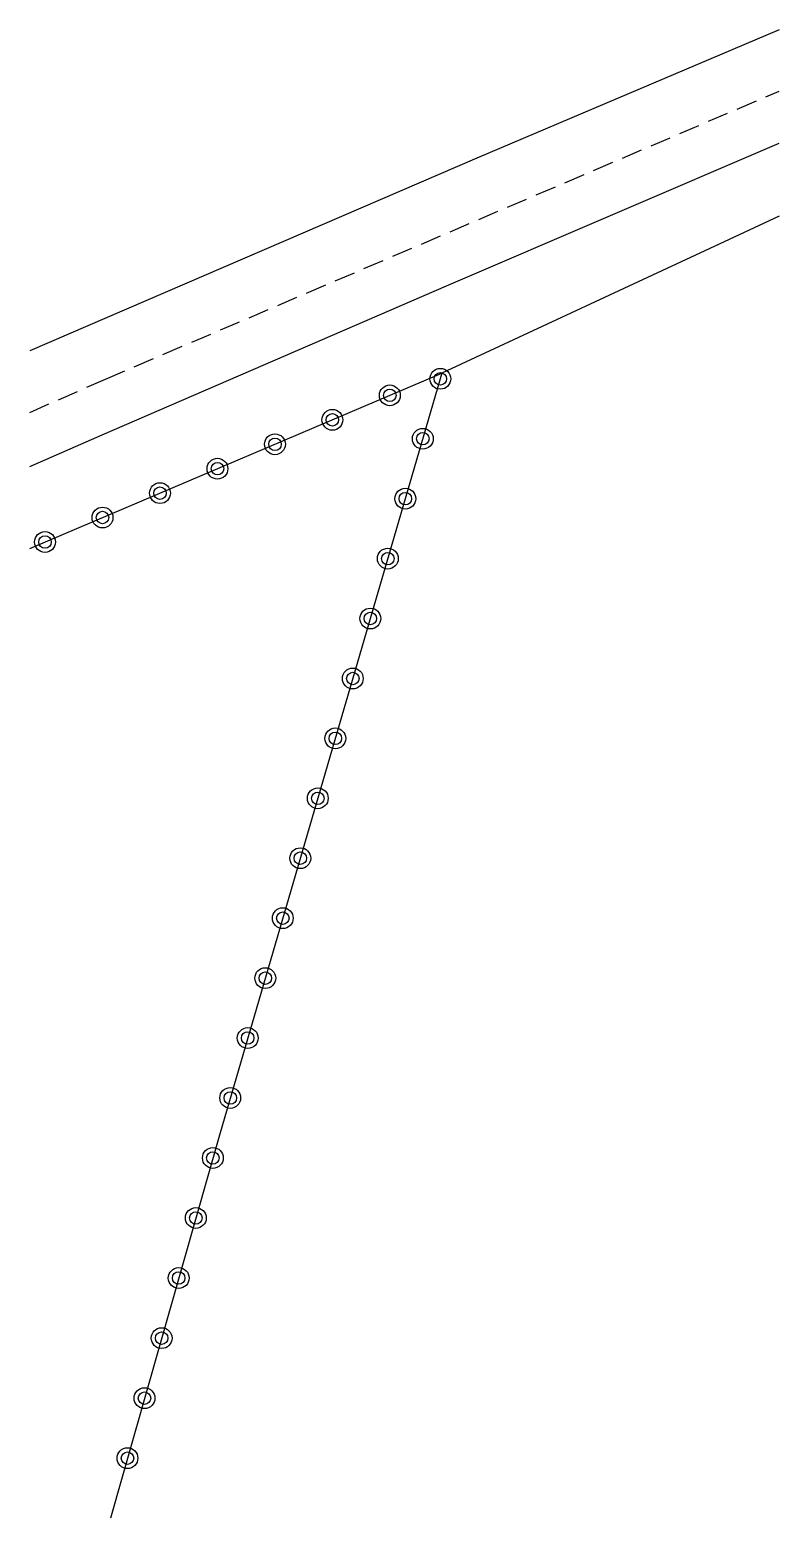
# Model space of a CAD drawing. Header units: millimetres. Extents: x 124000 to 124980, y 124000 to 125000.
# Drawn here: x 124000 to 124018, y 124000 to 124035.76 of the extents above; entities that cross this region are included whole.
import ezdxf

# ---------------------------------------------------------------- set-up
doc = ezdxf.new("R2010")
doc.units = ezdxf.units.MM
doc.linetypes.add('DASHED', pattern=[0.75, 0.5, -0.25])
doc.layers.get('0').update_dxf_attribs({"linetype": 'CONTINUOUS'})
for name, color, linetype in [('W0001', 6, 'DASHED'), ('W0008', 7, 'CONTINUOUS'), ('W0323', 7, 'CONTINUOUS'), ('W0330', 7, 'CONTINUOUS')]:
    doc.layers.add(name, color=color, linetype=linetype)

# ---------------------------------------------------------------- blocks, each defined once
blk = doc.blocks.new('t323o')
at = {"color": 0, "linetype": 'Continuous'}
for radius in [0.25, 0.15]:
    blk.add_circle((0, 0), radius, dxfattribs=at)

msp = doc.modelspace()

# ---------------------------------------------------------------- linework, layer by layer
at = {"layer": 'W0001'}
msp.add_lwpolyline([(124000, 124026.57), (124001.82, 124027.37), (124018, 124034.289)], dxfattribs=at)
at = {"layer": 'W0008'}
for points in [[(124018, 124035.762), (124010.74, 124032.68), (124000, 124028.052)], [(124000, 124025.273), (124001.74, 124026.03), (124010.01, 124029.61), (124018, 124033.04)]]:
    msp.add_lwpolyline(points, dxfattribs=at)
at = {"layer": 'W0323'}
msp.add_lwpolyline([(124000, 124023.299), (124009.9, 124027.51), (124004.57, 124009.26), (124001.935, 124000)], dxfattribs=at)
at = {"layer": 'W0330'}
msp.add_lwpolyline([(124018, 124031.286), (124016.68, 124030.67), (124009.9, 124027.51)], dxfattribs=at)

# ---------------------------------------------------------------- block references
at = {"layer": 'W0323'}
for p, rotation in [((124009.861, 124027.376), 253.71930280871), ((124008.648, 124026.978), 23.04273981560046), ((124007.268, 124026.39), 23.04273981560046), ((124009.44, 124025.936), 253.71930280871), ((124005.888, 124025.803), 23.04273981560046), ((124004.507, 124025.216), 23.04273981560046), ((124003.127, 124024.629), 23.04273981560046), ((124009.02, 124024.496), 253.71930280871), ((124001.747, 124024.042), 23.04273981560046), ((124000.366, 124023.455), 23.04273981560046), ((124008.599, 124023.056), 253.71930280871), ((124008.179, 124021.616), 253.71930280871), ((124007.758, 124020.176), 253.71930280871), ((124007.338, 124018.737), 253.71930280871), ((124006.917, 124017.297), 253.71930280871), ((124006.497, 124015.857), 253.71930280871), ((124006.076, 124014.417), 253.71930280871), ((124005.656, 124012.977), 253.71930280871), ((124005.235, 124011.537), 253.71930280871), ((124004.815, 124010.098), 253.71930280871), ((124004.398, 124008.656), 254.1185740532429), ((124003.988, 124007.214), 254.1185740532429), ((124003.577, 124005.771), 254.1185740532429), ((124003.167, 124004.328), 254.1185740532429), ((124002.756, 124002.885), 254.1185740532429), ((124002.346, 124001.443), 254.1185740532429)]:
    msp.add_blockref('t323o', p, dxfattribs=dict(at, rotation=rotation))

doc.saveas('drawing.dxf')
